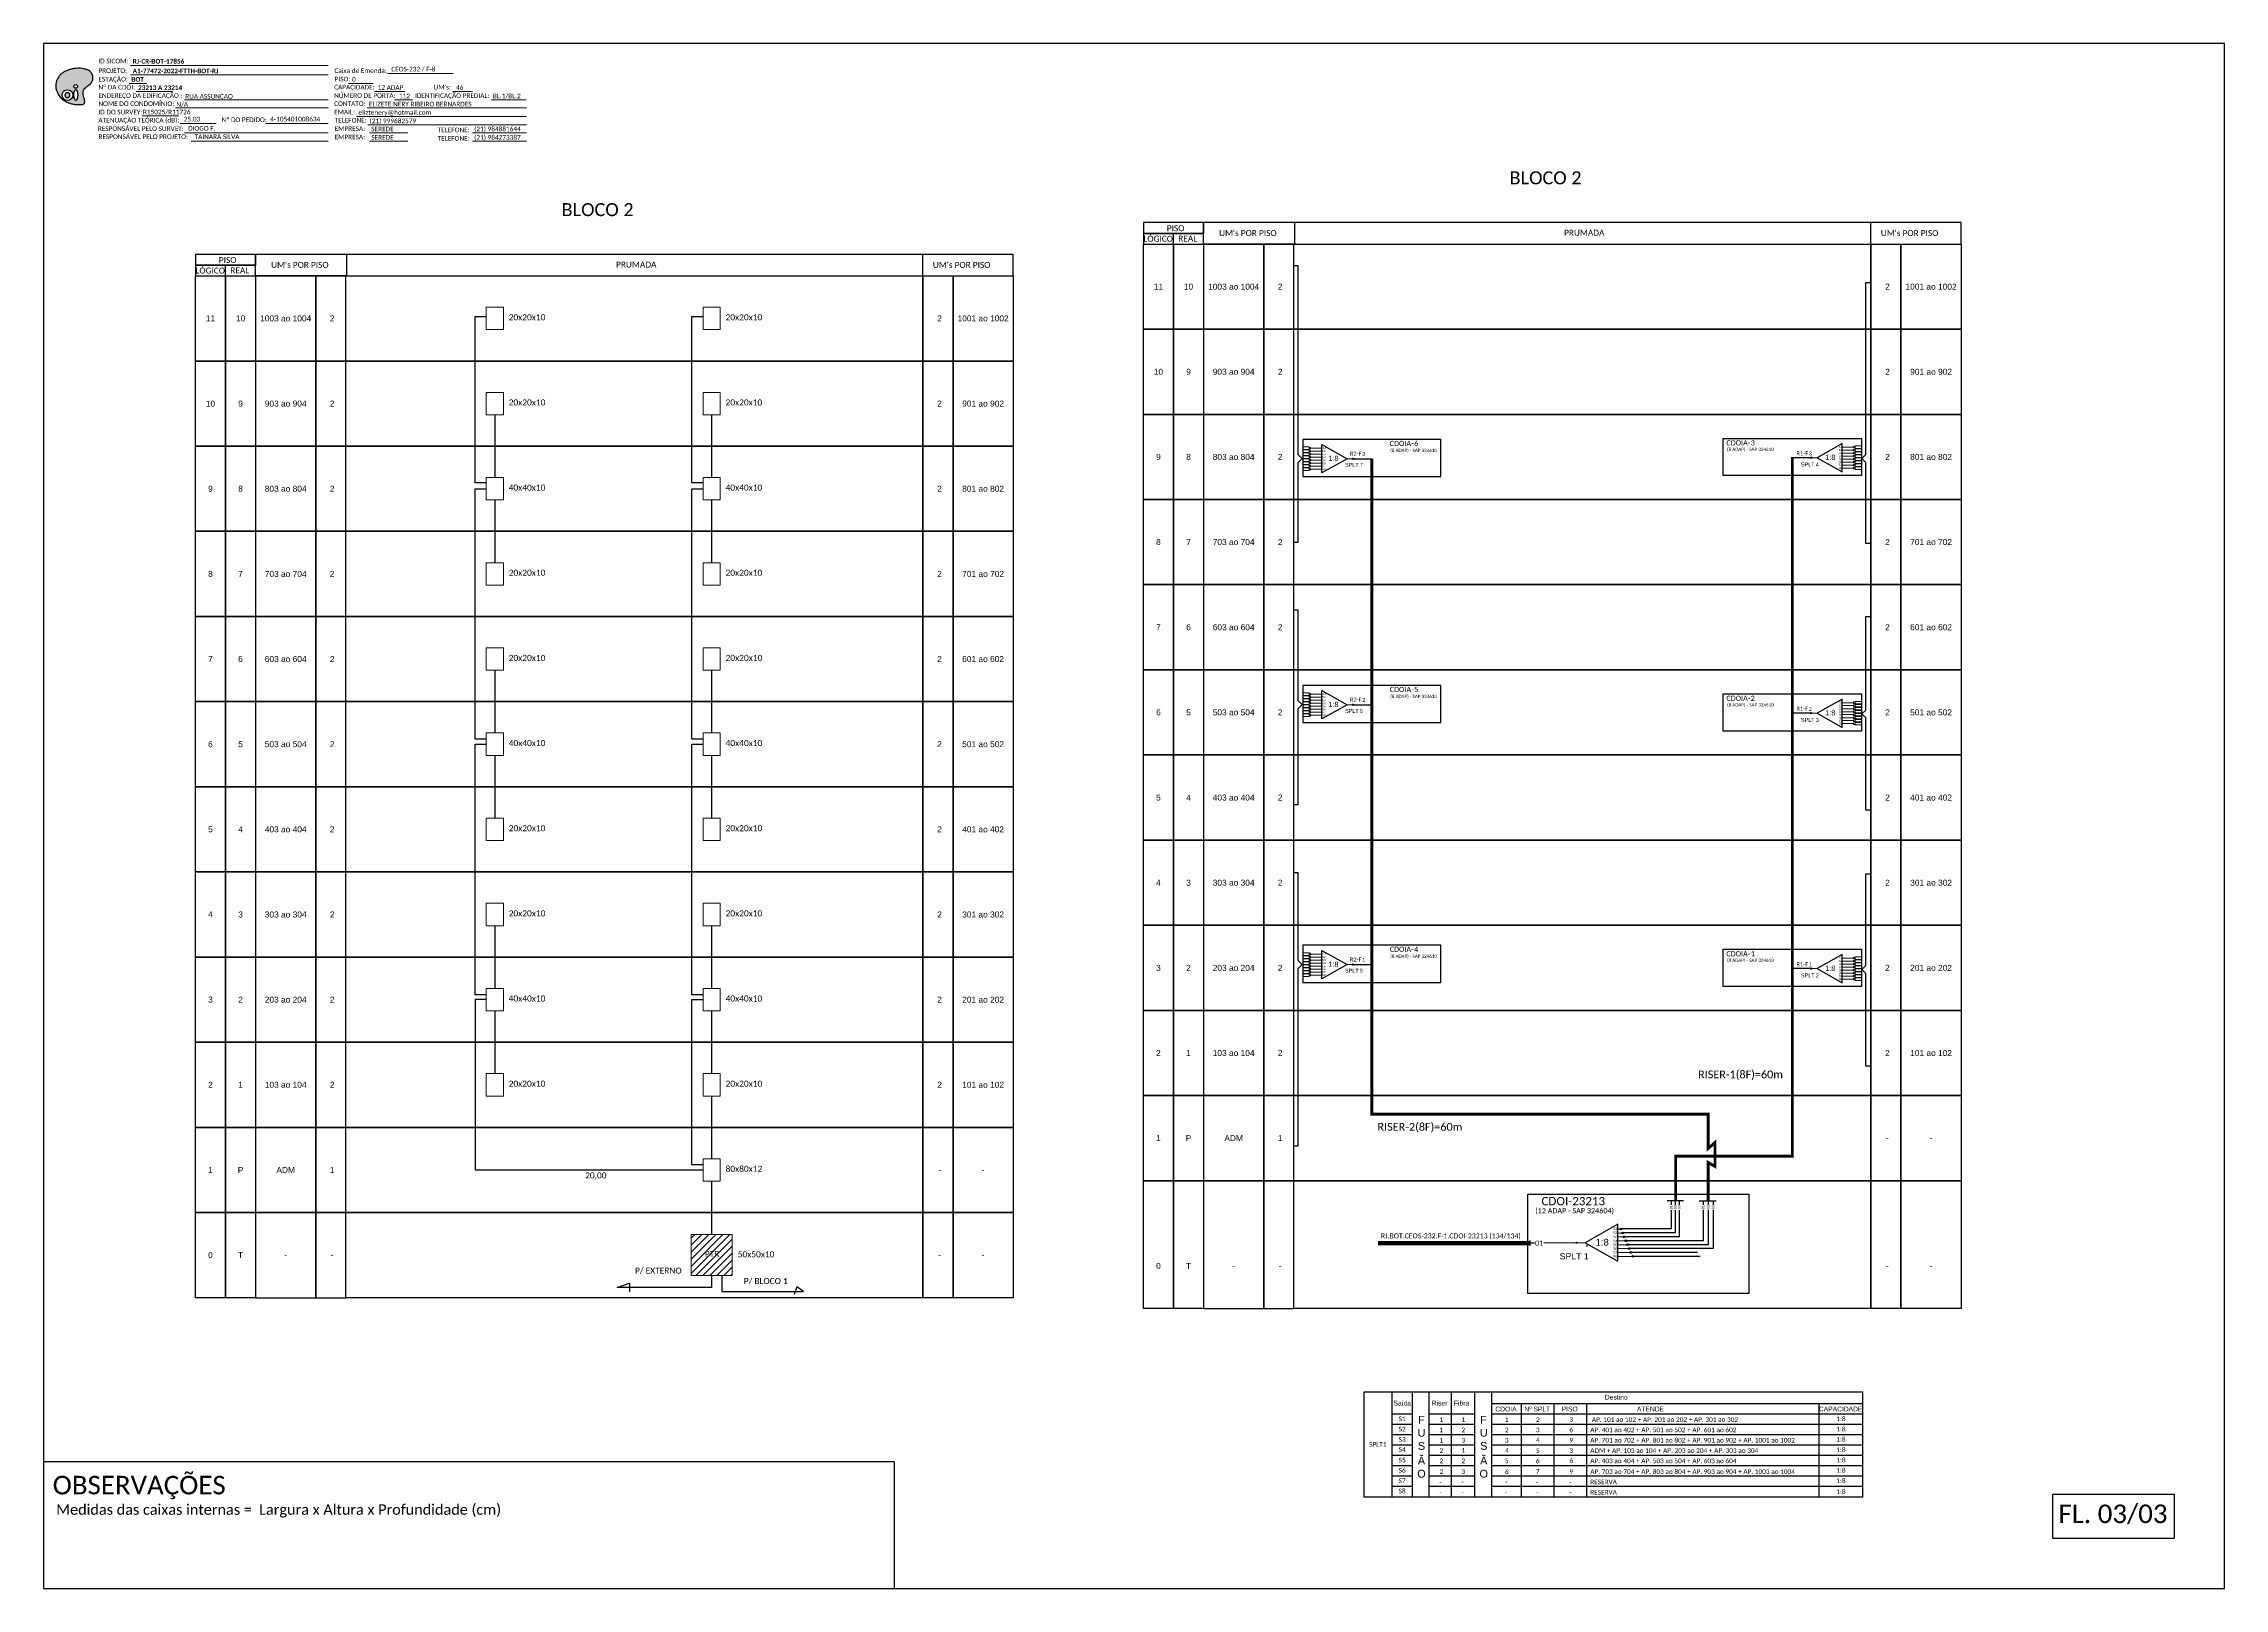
# Model space of a CAD drawing. Extents: x -89 to 1698, y 17 to 1299.
# Drawn here: x 859 to 1698, y 17 to 611 of the extents above; entities that cross this region are included whole.
import ezdxf
from ezdxf.enums import TextEntityAlignment as Align

# ---------------------------------------------------------------- set-up
doc = ezdxf.new("R2010")
doc.units = 0
doc.styles.add('ARIAL', font='arial.ttf')
doc.styles.get("Standard").update_dxf_attribs({"font": 'arial.ttf'})
doc.styles.add('WMF-Calibri0', font='calibri.ttf')
doc.styles.add('WMF-Calibri1', font='calibrib.ttf')
doc.linetypes.add('RESERVA', pattern='A,0.5,-0.15,["RESERVA",Standard,S=0.18,R=0,X=0,Y=-0.1],-1.3', length=1.95)

# ---------------------------------------------------------------- blocks, each defined once
blk = doc.blocks.new('CDOI-12 ADAP SAP 05 ESQ')
at = {"color": 1}
blk.add_lwpolyline([(5016.02, -490.32), (5016.02, -490.32), (5016.02, -490.32), (4962.89, -490.32), (4962.89, -466.43), (4962.89, -466.43)], dxfattribs=at)
blk.add_lwpolyline([(4962.89, -466.43), (5016.02, -466.43), (5016.02, -490.32), (4962.89, -490.32)], close=True, dxfattribs=at)
blk = doc.blocks.new('SPLT_1-8_DIV_DIR')
h = blk.add_hatch(color=3)
h.dxf.hatch_style = 1
edge = h.paths.add_edge_path()
edge.add_arc((12.77, 4.04), 0.242, 0, 360)
h = blk.add_hatch(color=3)
h.dxf.hatch_style = 1
edge = h.paths.add_edge_path()
edge.add_arc((13.27, 2.88), 0.242, 0, 360)
h = blk.add_hatch(color=3)
h.dxf.hatch_style = 1
edge = h.paths.add_edge_path()
edge.add_arc((13.77, 1.73), 0.242, 0, 360)
h = blk.add_hatch(color=3)
h.dxf.hatch_style = 1
edge = h.paths.add_edge_path()
edge.add_arc((14.27, 0.58), 0.242, 0, 360)
h = blk.add_hatch(color=3)
h.dxf.hatch_style = 1
edge = h.paths.add_edge_path()
edge.add_arc((14.77, -0.58), 0.242, 0, 360)
h = blk.add_hatch(color=3)
h.dxf.hatch_style = 1
edge = h.paths.add_edge_path()
edge.add_arc((15.27, -1.73), 0.242, 0, 360)
h = blk.add_hatch(color=3)
h.dxf.hatch_style = 1
edge = h.paths.add_edge_path()
edge.add_arc((15.77, -2.88), 0.242, 0, 360)
h = blk.add_hatch(color=3)
h.dxf.hatch_style = 1
edge = h.paths.add_edge_path()
edge.add_arc((16.27, -4.04), 0.242, 0, 360)
at = {"color": 1, "lineweight": 0}
blk.add_lwpolyline([(2.22, 0), (0, 0)], dxfattribs=at)
at = {"color": 1}
blk.add_lwpolyline([(11.89, 5.45), (2.22, 0), (11.89, -5.45), (11.89, 5.45)], dxfattribs=at)
at = {"color": 7, "lineweight": 0}
for points in [[(12.77, 4.04), (11.89, 4.04)], [(11.89, 2.88), (13.27, 2.88)], [(11.89, 1.73), (13.77, 1.73)], [(11.89, 0.58), (14.27, 0.58)], [(11.89, -0.58), (14.77, -0.58)], [(11.89, -1.73), (15.27, -1.73)], [(11.89, -2.88), (15.77, -2.88)], [(11.89, -4.04), (16.27, -4.04)]]:
    blk.add_lwpolyline(points, dxfattribs=at)
at = {"color": 3}
for centre in [(12.77, 4.04), (13.27, 2.88), (13.77, 1.73), (14.27, 0.58), (14.77, -0.58), (15.27, -1.73), (15.77, -2.88), (16.27, -4.04)]:
    blk.add_circle(centre, 0.242, dxfattribs=at)
at = {"color": 1, "style": 'ARIAL'}
for s, height, p in [('1:8', 2, (5.35, -0.85)), ('S1', 0.75, (10.52, 3.77)), ('S2', 0.75, (10.52, 2.58)), ('S3', 0.75, (10.52, 1.37)), ('S4', 0.75, (10.52, 0.19)), ('S5', 0.75, (10.52, -1.02)), ('S6', 0.75, (10.52, -2.14)), ('S7', 0.75, (10.52, -3.24)), ('S8', 0.75, (10.52, -4.36))]:
    blk.add_text(s, height=height, dxfattribs=at).set_placement(p)
blk = doc.blocks.new('SPLT_1-8_SC-APC')
at = {"color": 1, "lineweight": 0}
blk.add_lwpolyline([(-17.04, -7.55), (-19.26, -7.55)], dxfattribs=at)
at = {"color": 1}
blk.add_lwpolyline([(-7.37, -2.1), (-17.04, -7.55), (-7.37, -13), (-7.37, -2.1)], dxfattribs=at)
at = {"color": 3, "lineweight": 0}
for points in [[(-2.99, -3.51), (-7.37, -3.51)], [(-7.37, -4.66), (-2.99, -4.66)], [(-7.37, -5.82), (-2.99, -5.82)], [(-7.37, -6.97), (-2.99, -6.97)], [(-7.37, -8.12), (-2.99, -8.12)], [(-2.41, -3.02), (-2.41, -4)], [(-2.41, -3.02), (0, -3.02)], [(-2.41, -4), (0, -4)], [(-2.41, -4.17), (-2.41, -5.16)], [(-2.41, -4.17), (0, -4.17)], [(-2.41, -5.16), (0, -5.16)], [(-2.41, -5.32), (-2.41, -6.31)], [(-2.41, -5.32), (0, -5.32)], [(-2.41, -6.31), (0, -6.31)], [(-2.41, -6.48), (-2.41, -7.46)], [(-2.41, -6.48), (0, -6.48)], [(-2.41, -7.46), (0, -7.46)], [(-2.41, -7.63), (-2.41, -8.62)], [(-2.41, -7.63), (0, -7.63)], [(-7.37, -9.28), (-2.99, -9.28)], [(-7.37, -10.43), (-2.99, -10.43)], [(-7.37, -11.58), (-2.99, -11.58)], [(-2.41, -8.62), (0, -8.62)], [(-2.41, -8.78), (-2.41, -9.77)], [(-2.41, -8.78), (0, -8.78)], [(-2.41, -9.77), (0, -9.77)], [(-2.41, -9.94), (-2.41, -10.92)], [(-2.41, -9.94), (0, -9.94)], [(-2.41, -10.92), (0, -10.92)], [(-2.41, -11.09), (-2.41, -12.08)], [(-2.41, -11.09), (0, -11.09)], [(-2.41, -12.08), (0, -12.08)]]:
    blk.add_lwpolyline(points, dxfattribs=at)
for points in [[(-2.99, -3.22), (-2.41, -3.22), (-2.41, -3.8), (-2.99, -3.8)], [(-2.99, -4.38), (-2.41, -4.38), (-2.41, -4.95), (-2.99, -4.95)], [(-2.99, -5.53), (-2.41, -5.53), (-2.41, -6.1), (-2.99, -6.1)], [(-2.99, -6.68), (-2.41, -6.68), (-2.41, -7.26), (-2.99, -7.26)], [(-2.99, -7.84), (-2.41, -7.84), (-2.41, -8.41), (-2.99, -8.41)], [(-2.99, -8.99), (-2.41, -8.99), (-2.41, -9.56), (-2.99, -9.56)], [(-2.99, -10.14), (-2.41, -10.14), (-2.41, -10.72), (-2.99, -10.72)], [(-2.99, -11.3), (-2.41, -11.3), (-2.41, -11.87), (-2.99, -11.87)]]:
    blk.add_lwpolyline(points, close=True, dxfattribs=at)
at = {"color": 1, "style": 'ARIAL'}
for s, height, p in [('1:8', 2, (-13.91, -8.4)), ('S1', 0.75, (-8.74, -3.78)), ('S2', 0.75, (-8.74, -4.97)), ('S3', 0.75, (-8.74, -6.18)), ('S4', 0.75, (-8.74, -7.36)), ('S5', 0.75, (-8.74, -8.57)), ('S6', 0.75, (-8.74, -9.69)), ('S7', 0.75, (-8.74, -10.78)), ('S8', 0.75, (-8.74, -11.9))]:
    blk.add_text(s, height=height, dxfattribs=at).set_placement(p)
blk = doc.blocks.new('OI')
h = blk.add_hatch(color=40)
edge = h.paths.add_edge_path()
edge.add_spline(control_points=[(4.35, -0.67), (3.92, -0.99), (3.26, -1.5), (2.81, -2.59), (2.9, -3.5), (3.06, -4.27), (3.31, -4.85), (3.37, -5.39), (3.4, -5.88), (3.2, -6.4), (2.54, -6.61), (1.65, -6.63), (0.55, -6.67), (-0.56, -6.42), (-1.61, -6.14), (-2.77, -5.61), (-3.92, -4.77), (-4.89, -3.7), (-5.34, -2.65), (-5.6, -1.94), (-5.85, -0.96), (-5.71, 0.47), (-5.1, 2.02), (-4.14, 3.02), (-3.3, 3.61), (-2.37, 4.16), (-1.36, 4.44), (-0.56, 4.7), (0.79, 4.85), (2.24, 4.97), (3.79, 4.57), (4.67, 4.21), (5.44, 3.65), (5.76, 2.99), (6.03, 2.21), (6.01, 1.46), (5.72, 0.64), (5.31, 0.08), (4.88, -0.38), (4.51, -0.55), (4.35, -0.67)], knot_values=[0, 0, 0, 0, 1.60434, 2.417191, 3.427595, 4.282808, 4.776746, 5.304182, 5.888771, 6.258406, 6.858137, 7.79129, 8.986195, 10.124242, 11.187857, 12.242908, 13.953784, 15.414161, 16.515391, 17.349188, 17.675853, 19.552021, 21.515531, 22.568638, 23.63245, 24.621084, 25.782718, 26.745347, 27.142653, 29.870543, 31.004649, 31.921532, 32.709589, 33.801391, 34.042471, 35.192333, 35.971461, 36.628871, 37.254359, 37.836911, 37.836911, 37.836911, 37.836911], degree=3, periodic=0)
h.paths.add_polyline_path([(1.13, -0.87, -1), (-0.04, -0.87, -1)], flags=16)
edge = h.paths.add_edge_path(flags=16)
edge.add_ellipse((0.56, -3.59), major_axis=(-0.02, 1.71), ratio=0.361305, start_angle=0, end_angle=360)
h.paths.add_polyline_path([(-0.36, -3.62, -1), (-3.8, -3.62, -1)], flags=16)
edge = h.paths.add_edge_path(flags=0)
edge.add_ellipse((-2.08, -3.62), major_axis=(0, 0.885), ratio=0.758294, start_angle=0, end_angle=360)
at = {"color": 40}
for centre, radius in [((-2.08, -3.62), 1.72), ((0.54, -0.87), 0.587)]:
    blk.add_circle(centre, radius, dxfattribs=at)
blk.add_ellipse((-2.08, -3.62), major_axis=(0, 0.885), ratio=0.758294, start_param=-3.141592653589792, end_param=3.141592653589792, dxfattribs=at)
blk.add_ellipse((0.56, -3.59), major_axis=(-0.02, 1.71), ratio=0.361305, dxfattribs=at)
at = {"color": 40, "start_tangent": (-0.800898, -0.598801), "end_tangent": (-0.800898, -0.598801)}
blk.add_spline([(4.35, -0.67), (3.2, -1.78), (2.9, -2.54), (2.92, -3.55), (3.12, -4.38), (3.28, -4.85), (3.37, -5.37), (3.35, -5.95), (3.2, -6.29), (2.66, -6.55), (1.73, -6.63), (0.54, -6.62), (-0.58, -6.41), (-1.6, -6.11), (-2.56, -5.67), (-3.95, -4.67), (-4.89, -3.56), (-5.37, -2.56), (-5.64, -1.78), (-5.72, -1.46), (-5.63, 0.42), (-4.84, 2.22), (-4.13, 2.99), (-3.27, 3.62), (-2.4, 4.09), (-1.3, 4.47), (-0.37, 4.72), (0.02, 4.77), (2.75, 4.8), (3.85, 4.53), (4.69, 4.16), (5.31, 3.68), (5.85, 2.73), (5.93, 2.5), (5.94, 1.35), (5.67, 0.62), (5.29, 0.08), (4.84, -0.36), (4.35, -0.67)], degree=3, dxfattribs=at)

msp = doc.modelspace()

# ---------------------------------------------------------------- hatches: boundary and pattern name
h = msp.add_hatch(color=3)
h.dxf.hatch_style = 1
edge = h.paths.add_edge_path()
edge.add_arc((1362.67, 451.26), 0.256, 0, 360)
h = msp.add_hatch(color=3)
h.dxf.hatch_style = 1
edge = h.paths.add_edge_path()
edge.add_arc((1538.96, 451.65), 0.256, 0, 360)
h = msp.add_hatch(color=3)
h.dxf.hatch_style = 1
edge = h.paths.add_edge_path()
edge.add_arc((1362.67, 356.66), 0.256, 0, 360)
h = msp.add_hatch(color=3)
h.dxf.hatch_style = 1
edge = h.paths.add_edge_path()
edge.add_arc((1538.96, 353.42), 0.256, 0, 360)
h = msp.add_hatch(color=3)
h.dxf.hatch_style = 1
edge = h.paths.add_edge_path()
edge.add_arc((1362.67, 256.75), 0.256, 0, 360)
h = msp.add_hatch(color=3)
h.dxf.hatch_style = 1
edge = h.paths.add_edge_path()
edge.add_arc((1538.96, 255.19), 0.256, 0, 360)
h = msp.add_hatch()
h.set_pattern_fill('ANSI31', color=1, scale=0.6)
h.set_pattern_definition([(45, (486.0358, 2824.1942), (-1.3470384, 1.3470384), [])])
h.paths.add_polyline_path([(1123.99, 152.94), (1108.19, 152.94), (1108.19, 137.13), (1123.99, 137.13)])
h.paths.add_polyline_path([(1112.92, 143.76), (1119.73, 143.76), (1119.73, 147.24), (1112.92, 147.24)], flags=24)
h = msp.add_hatch(color=3)
h.dxf.hatch_style = 1
edge = h.paths.add_edge_path()
edge.add_arc((1448.67, 149.78), 0.41, 0, 360)

# ---------------------------------------------------------------- linework, layer by layer
at = {"color": 7}
for p, q in [((1366.97, 92.41), (1558.64, 92.41)), ((1366.97, 51.99), (1366.97, 92.41)), ((1377.63, 92.41), (1377.63, 51.99)), ((1385.51, 92.41), (1385.51, 51.99)), ((1391.99, 51.99), (1391.99, 92.41)), ((1400.44, 92.41), (1400.44, 51.99)), ((1409.45, 92.41), (1409.45, 51.99)), ((1415.93, 92.41), (1415.93, 51.99)), ((1558.64, 92.41), (1558.64, 51.99)), ((1377.63, 84.03), (1385.51, 84.03)), ((1391.99, 84.03), (1409.45, 84.03)), ((1415.93, 88), (1558.64, 88)), ((1415.93, 84.03), (1558.64, 84.03)), ((1427.34, 88), (1427.34, 51.99)), ((1439.91, 88), (1439.91, 51.99)), ((1452.46, 88), (1452.46, 51.99)), ((1541.85, 88), (1541.85, 51.99)), ((1377.63, 80.06), (1385.51, 80.06)), ((1377.63, 76.09), (1385.51, 76.09)), ((1391.99, 80.06), (1409.45, 80.06)), ((1391.99, 76.09), (1409.45, 76.09)), ((1415.93, 80.06), (1558.64, 80.06)), ((1415.93, 76.09), (1558.64, 76.09)), ((1377.63, 72.12), (1385.51, 72.12)), ((1377.63, 68.16), (1385.51, 68.16)), ((1391.99, 72.12), (1409.45, 72.12)), ((1391.99, 68.16), (1409.45, 68.16)), ((1415.93, 72.12), (1558.64, 72.12)), ((1415.93, 68.16), (1558.64, 68.16)), ((1377.63, 64.19), (1385.51, 64.19)), ((1377.63, 60.22), (1385.51, 60.22)), ((1391.99, 64.19), (1409.45, 64.19)), ((1391.99, 60.22), (1409.45, 60.22)), ((1415.93, 64.19), (1558.64, 64.19)), ((1415.93, 60.22), (1558.64, 60.22)), ((1558.64, 51.99), (1366.97, 51.99)), ((1377.63, 56.25), (1385.51, 56.25)), ((1391.99, 56.25), (1409.45, 56.25)), ((1415.93, 56.25), (1558.64, 56.25))]:
    msp.add_line(p, q, dxfattribs=at)
for points in [[(859.23, 16.88), (1697.79, 16.88), (1697.79, 610.88), (859.23, 610.88), (859.23, 16.88)], [(1293.69, 533.82), (1293.69, 537.93)], [(1305.26, 533.82), (1596.59, 533.82), (1596.59, 542.04), (1305.26, 542.04), (1305.26, 542.04), (1305.26, 537.93)], [(1340.31, 533.82), (1340.31, 542.04)], [(1561.85, 533.82), (1561.85, 542.04)], [(940.73, 521.59), (1232.06, 521.59), (1232.06, 529.81), (940.73, 529.81), (940.73, 529.81), (940.73, 525.7)], [(975.79, 521.59), (975.79, 529.81)], [(1197.33, 521.59), (1197.33, 529.81)], [(929.16, 521.59), (929.16, 525.7)]]:
    msp.add_lwpolyline(points)
at = {"color": 7, "lineweight": 0}
for points in [[(892.18, 595.56), (898.73, 595.56)], [(892.7, 602.53), (968.67, 602.53)], [(892.7, 598.84), (968.67, 598.84)], [(976.47, 595.6), (985.95, 595.6)], [(991.51, 599.33), (1016.65, 599.33)], [(894.85, 592.49), (908.79, 592.49)], [(913.42, 589.25), (968.67, 589.25)], [(986.52, 592.49), (998.14, 592.49)], [(994.1, 589.25), (1001.05, 589.25)], [(1016.46, 592.49), (1024.12, 592.49)], [(1031.27, 589.25), (1044.83, 589.25)], [(897.16, 583.08), (911.11, 583.08)], [(910, 586.14), (968.67, 586.14)], [(911.7, 580.11), (925.64, 580.11)], [(944.54, 580.12), (968.68, 580.12)], [(979.59, 582.91), (1044.86, 582.91)], [(983.63, 586.14), (1044.86, 586.14)], [(983.88, 579.67), (1044.86, 579.67)], [(913.42, 576.56), (968.67, 576.56)], [(915.91, 573.32), (968.67, 573.32)], [(984.49, 576.56), (999.29, 576.56)], [(984.49, 573.32), (999.29, 573.32)], [(1024.09, 576.56), (1044.86, 576.56)], [(1024.09, 573.32), (1044.86, 573.32)]]:
    msp.add_lwpolyline(points, dxfattribs=at)
for points in [[(1282.11, 537.93), (1305.26, 537.93), (1305.26, 542.04), (1282.11, 542.04)], [(1282.11, 533.82), (1305.26, 533.82), (1305.26, 537.93), (1282.11, 537.93)], [(917.59, 525.7), (940.73, 525.7), (940.73, 529.81), (917.59, 529.81)], [(1282.11, 533.82), (1293.69, 533.82), (1293.69, 501.07), (1282.11, 501.07)], [(1293.69, 533.82), (1305.26, 533.82), (1305.26, 501.07), (1293.69, 501.07)], [(1328.4, 533.82), (1305.26, 533.82), (1305.26, 501.07), (1328.4, 501.07)], [(1339.98, 533.82), (1328.4, 533.82), (1328.4, 501.07), (1339.98, 501.07)], [(1339.98, 533.82), (1561.87, 533.82), (1561.87, 501.07), (1339.98, 501.07)], [(1561.87, 533.82), (1573.44, 533.82), (1573.44, 501.07), (1561.87, 501.07)], [(1573.44, 533.82), (1596.59, 533.82), (1596.59, 501.07), (1573.44, 501.07)], [(917.59, 521.59), (940.73, 521.59), (940.73, 525.7), (917.59, 525.7)], [(917.59, 521.59), (929.16, 521.59), (929.16, 488.84), (917.59, 488.84)], [(929.16, 521.59), (940.73, 521.59), (940.73, 488.84), (929.16, 488.84)], [(963.88, 521.59), (940.73, 521.59), (940.73, 488.84), (963.88, 488.84)], [(975.45, 521.59), (963.88, 521.59), (963.88, 488.84), (975.45, 488.84)], [(975.45, 521.59), (1197.34, 521.59), (1197.34, 488.84), (975.45, 488.84)], [(1197.34, 521.59), (1208.92, 521.59), (1208.92, 488.84), (1197.34, 488.84)], [(1208.92, 521.59), (1232.06, 521.59), (1232.06, 488.84), (1208.92, 488.84)], [(1282.11, 501.07), (1293.69, 501.07), (1293.69, 468.33), (1282.11, 468.33)], [(1293.69, 501.07), (1305.26, 501.07), (1305.26, 468.33), (1293.69, 468.33)], [(1328.4, 501.07), (1305.26, 501.07), (1305.26, 468.33), (1328.4, 468.33)], [(1339.98, 501.07), (1328.4, 501.07), (1328.4, 468.33), (1339.98, 468.33)], [(1339.98, 501.07), (1561.87, 501.07), (1561.87, 468.33), (1339.98, 468.33)], [(1561.87, 501.07), (1573.44, 501.07), (1573.44, 468.33), (1561.87, 468.33)], [(1573.44, 501.07), (1596.59, 501.07), (1596.59, 468.33), (1573.44, 468.33)], [(917.59, 488.84), (929.16, 488.84), (929.16, 456.1), (917.59, 456.1)], [(929.16, 488.84), (940.73, 488.84), (940.73, 456.1), (929.16, 456.1)], [(963.88, 488.84), (940.73, 488.84), (940.73, 456.1), (963.88, 456.1)], [(975.45, 488.84), (963.88, 488.84), (963.88, 456.1), (975.45, 456.1)], [(975.45, 488.84), (1197.34, 488.84), (1197.34, 456.1), (975.45, 456.1)], [(1197.34, 488.84), (1208.92, 488.84), (1208.92, 456.1), (1197.34, 456.1)], [(1208.92, 488.84), (1232.06, 488.84), (1232.06, 456.1), (1208.92, 456.1)], [(1282.11, 468.33), (1293.69, 468.33), (1293.69, 435.59), (1282.11, 435.59)], [(1293.69, 468.33), (1305.26, 468.33), (1305.26, 435.59), (1293.69, 435.59)], [(1328.4, 468.33), (1305.26, 468.33), (1305.26, 435.59), (1328.4, 435.59)], [(1339.98, 468.33), (1328.4, 468.33), (1328.4, 435.59), (1339.98, 435.59)], [(1339.98, 468.33), (1561.87, 468.33), (1561.87, 435.59), (1339.98, 435.59)], [(1561.87, 468.33), (1573.44, 468.33), (1573.44, 435.59), (1561.87, 435.59)], [(1573.44, 468.33), (1596.59, 468.33), (1596.59, 435.59), (1573.44, 435.59)], [(917.59, 456.1), (929.16, 456.1), (929.16, 423.36), (917.59, 423.36)], [(929.16, 456.1), (940.73, 456.1), (940.73, 423.36), (929.16, 423.36)], [(963.88, 456.1), (940.73, 456.1), (940.73, 423.36), (963.88, 423.36)], [(975.45, 456.1), (963.88, 456.1), (963.88, 423.36), (975.45, 423.36)], [(975.45, 456.1), (1197.34, 456.1), (1197.34, 423.36), (975.45, 423.36)], [(1197.34, 456.1), (1208.92, 456.1), (1208.92, 423.36), (1197.34, 423.36)], [(1208.92, 456.1), (1232.06, 456.1), (1232.06, 423.36), (1208.92, 423.36)], [(1282.11, 435.59), (1293.69, 435.59), (1293.69, 402.84), (1282.11, 402.84)], [(1293.69, 435.59), (1305.26, 435.59), (1305.26, 402.84), (1293.69, 402.84)], [(1328.4, 435.59), (1305.26, 435.59), (1305.26, 402.84), (1328.4, 402.84)], [(1339.98, 435.59), (1328.4, 435.59), (1328.4, 402.84), (1339.98, 402.84)], [(1339.98, 435.59), (1561.87, 435.59), (1561.87, 402.84), (1339.98, 402.84)], [(1561.87, 435.59), (1573.44, 435.59), (1573.44, 402.84), (1561.87, 402.84)], [(1573.44, 435.59), (1596.59, 435.59), (1596.59, 402.84), (1573.44, 402.84)], [(917.59, 423.36), (929.16, 423.36), (929.16, 390.61), (917.59, 390.61)], [(929.16, 423.36), (940.73, 423.36), (940.73, 390.61), (929.16, 390.61)], [(963.88, 423.36), (940.73, 423.36), (940.73, 390.61), (963.88, 390.61)], [(975.45, 423.36), (963.88, 423.36), (963.88, 390.61), (975.45, 390.61)], [(975.45, 423.36), (1197.34, 423.36), (1197.34, 390.61), (975.45, 390.61)], [(1197.34, 423.36), (1208.92, 423.36), (1208.92, 390.61), (1197.34, 390.61)], [(1208.92, 423.36), (1232.06, 423.36), (1232.06, 390.61), (1208.92, 390.61)], [(1282.11, 402.84), (1293.69, 402.84), (1293.69, 370.1), (1282.11, 370.1)], [(1293.69, 402.84), (1305.26, 402.84), (1305.26, 370.1), (1293.69, 370.1)], [(1328.4, 402.84), (1305.26, 402.84), (1305.26, 370.1), (1328.4, 370.1)], [(1339.98, 402.84), (1328.4, 402.84), (1328.4, 370.1), (1339.98, 370.1)], [(1339.98, 402.84), (1561.87, 402.84), (1561.87, 370.1), (1339.98, 370.1)], [(1561.87, 402.84), (1573.44, 402.84), (1573.44, 370.1), (1561.87, 370.1)], [(1573.44, 402.84), (1596.59, 402.84), (1596.59, 370.1), (1573.44, 370.1)], [(917.59, 390.61), (929.16, 390.61), (929.16, 357.87), (917.59, 357.87)], [(929.16, 390.61), (940.73, 390.61), (940.73, 357.87), (929.16, 357.87)], [(963.88, 390.61), (940.73, 390.61), (940.73, 357.87), (963.88, 357.87)], [(975.45, 390.61), (963.88, 390.61), (963.88, 357.87), (975.45, 357.87)], [(975.45, 390.61), (1197.34, 390.61), (1197.34, 357.87), (975.45, 357.87)], [(1197.34, 390.61), (1208.92, 390.61), (1208.92, 357.87), (1197.34, 357.87)], [(1208.92, 390.61), (1232.06, 390.61), (1232.06, 357.87), (1208.92, 357.87)], [(1282.11, 370.1), (1293.69, 370.1), (1293.69, 337.35), (1282.11, 337.35)], [(1293.69, 370.1), (1305.26, 370.1), (1305.26, 337.35), (1293.69, 337.35)], [(1328.4, 370.1), (1305.26, 370.1), (1305.26, 337.35), (1328.4, 337.35)], [(1339.98, 370.1), (1328.4, 370.1), (1328.4, 337.35), (1339.98, 337.35)], [(1339.98, 370.1), (1561.87, 370.1), (1561.87, 337.35), (1339.98, 337.35)], [(1561.87, 370.1), (1573.44, 370.1), (1573.44, 337.35), (1561.87, 337.35)], [(1573.44, 370.1), (1596.59, 370.1), (1596.59, 337.35), (1573.44, 337.35)], [(917.59, 357.87), (929.16, 357.87), (929.16, 325.12), (917.59, 325.12)], [(929.16, 357.87), (940.73, 357.87), (940.73, 325.12), (929.16, 325.12)], [(963.88, 357.87), (940.73, 357.87), (940.73, 325.12), (963.88, 325.12)], [(975.45, 357.87), (963.88, 357.87), (963.88, 325.12), (975.45, 325.12)], [(975.45, 357.87), (1197.34, 357.87), (1197.34, 325.12), (975.45, 325.12)], [(1197.34, 357.87), (1208.92, 357.87), (1208.92, 325.12), (1197.34, 325.12)], [(1208.92, 357.87), (1232.06, 357.87), (1232.06, 325.12), (1208.92, 325.12)], [(1282.11, 337.35), (1293.69, 337.35), (1293.69, 304.61), (1282.11, 304.61)], [(1293.69, 337.35), (1305.26, 337.35), (1305.26, 304.61), (1293.69, 304.61)], [(1328.4, 337.35), (1305.26, 337.35), (1305.26, 304.61), (1328.4, 304.61)], [(1339.98, 337.35), (1328.4, 337.35), (1328.4, 304.61), (1339.98, 304.61)], [(1339.98, 337.35), (1561.87, 337.35), (1561.87, 304.61), (1339.98, 304.61)], [(1561.87, 337.35), (1573.44, 337.35), (1573.44, 304.61), (1561.87, 304.61)], [(1573.44, 337.35), (1596.59, 337.35), (1596.59, 304.61), (1573.44, 304.61)], [(917.59, 325.12), (929.16, 325.12), (929.16, 292.38), (917.59, 292.38)], [(929.16, 325.12), (940.73, 325.12), (940.73, 292.38), (929.16, 292.38)], [(963.88, 325.12), (940.73, 325.12), (940.73, 292.38), (963.88, 292.38)], [(975.45, 325.12), (963.88, 325.12), (963.88, 292.38), (975.45, 292.38)], [(975.45, 325.12), (1197.34, 325.12), (1197.34, 292.38), (975.45, 292.38)], [(1197.34, 325.12), (1208.92, 325.12), (1208.92, 292.38), (1197.34, 292.38)], [(1208.92, 325.12), (1232.06, 325.12), (1232.06, 292.38), (1208.92, 292.38)], [(1282.11, 304.61), (1293.69, 304.61), (1293.69, 271.87), (1282.11, 271.87)], [(1293.69, 304.61), (1305.26, 304.61), (1305.26, 271.87), (1293.69, 271.87)], [(1328.4, 304.61), (1305.26, 304.61), (1305.26, 271.87), (1328.4, 271.87)], [(1339.98, 304.61), (1328.4, 304.61), (1328.4, 271.87), (1339.98, 271.87)], [(1339.98, 304.61), (1561.87, 304.61), (1561.87, 271.87), (1339.98, 271.87)], [(1561.87, 304.61), (1573.44, 304.61), (1573.44, 271.87), (1561.87, 271.87)], [(1573.44, 304.61), (1596.59, 304.61), (1596.59, 271.87), (1573.44, 271.87)], [(917.59, 292.38), (929.16, 292.38), (929.16, 259.64), (917.59, 259.64)], [(929.16, 292.38), (940.73, 292.38), (940.73, 259.64), (929.16, 259.64)], [(963.88, 292.38), (940.73, 292.38), (940.73, 259.64), (963.88, 259.64)], [(975.45, 292.38), (963.88, 292.38), (963.88, 259.64), (975.45, 259.64)], [(975.45, 292.38), (1197.34, 292.38), (1197.34, 259.64), (975.45, 259.64)], [(1197.34, 292.38), (1208.92, 292.38), (1208.92, 259.64), (1197.34, 259.64)], [(1208.92, 292.38), (1232.06, 292.38), (1232.06, 259.64), (1208.92, 259.64)], [(1282.11, 271.87), (1293.69, 271.87), (1293.69, 239.12), (1282.11, 239.12)], [(1293.69, 271.87), (1305.26, 271.87), (1305.26, 239.12), (1293.69, 239.12)], [(1328.4, 271.87), (1305.26, 271.87), (1305.26, 239.12), (1328.4, 239.12)], [(1339.98, 271.87), (1328.4, 271.87), (1328.4, 239.12), (1339.98, 239.12)], [(1339.98, 271.87), (1561.87, 271.87), (1561.87, 239.12), (1339.98, 239.12)], [(1561.87, 271.87), (1573.44, 271.87), (1573.44, 239.12), (1561.87, 239.12)], [(1573.44, 271.87), (1596.59, 271.87), (1596.59, 239.12), (1573.44, 239.12)], [(917.59, 259.64), (929.16, 259.64), (929.16, 226.89), (917.59, 226.89)], [(929.16, 259.64), (940.73, 259.64), (940.73, 226.89), (929.16, 226.89)], [(963.88, 259.64), (940.73, 259.64), (940.73, 226.89), (963.88, 226.89)], [(975.45, 259.64), (963.88, 259.64), (963.88, 226.89), (975.45, 226.89)], [(975.45, 259.64), (1197.34, 259.64), (1197.34, 226.89), (975.45, 226.89)], [(1197.34, 259.64), (1208.92, 259.64), (1208.92, 226.89), (1197.34, 226.89)], [(1208.92, 259.64), (1232.06, 259.64), (1232.06, 226.89), (1208.92, 226.89)], [(1282.11, 239.12), (1293.69, 239.12), (1293.69, 206.38), (1282.11, 206.38)], [(1293.69, 239.12), (1305.26, 239.12), (1305.26, 206.38), (1293.69, 206.38)], [(1328.4, 239.12), (1305.26, 239.12), (1305.26, 206.38), (1328.4, 206.38)], [(1339.98, 239.12), (1328.4, 239.12), (1328.4, 206.38), (1339.98, 206.38)], [(1339.98, 239.12), (1561.87, 239.12), (1561.87, 206.38), (1339.98, 206.38)], [(1561.87, 239.12), (1573.44, 239.12), (1573.44, 206.38), (1561.87, 206.38)], [(1573.44, 239.12), (1596.59, 239.12), (1596.59, 206.38), (1573.44, 206.38)], [(917.59, 226.89), (929.16, 226.89), (929.16, 194.15), (917.59, 194.15)], [(929.16, 226.89), (940.73, 226.89), (940.73, 194.15), (929.16, 194.15)], [(963.88, 226.89), (940.73, 226.89), (940.73, 194.15), (963.88, 194.15)], [(975.45, 226.89), (963.88, 226.89), (963.88, 194.15), (975.45, 194.15)], [(975.45, 226.89), (1197.34, 226.89), (1197.34, 194.15), (975.45, 194.15)], [(1197.34, 226.89), (1208.92, 226.89), (1208.92, 194.15), (1197.34, 194.15)], [(1208.92, 226.89), (1232.06, 226.89), (1232.06, 194.15), (1208.92, 194.15)], [(1282.11, 206.38), (1293.69, 206.38), (1293.69, 173.64), (1282.11, 173.64)], [(1293.69, 206.38), (1305.26, 206.38), (1305.26, 173.64), (1293.69, 173.64)], [(1328.4, 206.38), (1305.26, 206.38), (1305.26, 173.64), (1328.4, 173.64)], [(1339.98, 206.38), (1328.4, 206.38), (1328.4, 173.64), (1339.98, 173.64)], [(1339.98, 206.38), (1561.87, 206.38), (1561.87, 173.64), (1339.98, 173.64)], [(1561.87, 206.38), (1573.44, 206.38), (1573.44, 173.64), (1561.87, 173.64)], [(1573.44, 206.38), (1596.59, 206.38), (1596.59, 173.64), (1573.44, 173.64)], [(917.59, 194.15), (929.16, 194.15), (929.16, 161.41), (917.59, 161.41)], [(929.16, 194.15), (940.73, 194.15), (940.73, 161.41), (929.16, 161.41)], [(963.88, 194.15), (940.73, 194.15), (940.73, 161.41), (963.88, 161.41)], [(975.45, 194.15), (963.88, 194.15), (963.88, 161.41), (975.45, 161.41)], [(975.45, 194.15), (1197.34, 194.15), (1197.34, 161.41), (975.45, 161.41)], [(1197.34, 194.15), (1208.92, 194.15), (1208.92, 161.41), (1197.34, 161.41)], [(1208.92, 194.15), (1232.06, 194.15), (1232.06, 161.41), (1208.92, 161.41)], [(1282.11, 173.64), (1293.69, 173.64), (1293.69, 124.52), (1282.11, 124.52)], [(1293.69, 173.64), (1305.26, 173.64), (1305.26, 124.52), (1293.69, 124.52)], [(1328.4, 173.64), (1305.26, 173.64), (1305.26, 124.52), (1328.4, 124.52)], [(1339.98, 173.64), (1328.4, 173.64), (1328.4, 124.52), (1339.98, 124.52)], [(1339.98, 173.64), (1561.87, 173.64), (1561.87, 124.52), (1339.98, 124.52)], [(1561.87, 173.64), (1573.44, 173.64), (1573.44, 124.52), (1561.87, 124.52)], [(1573.44, 173.64), (1596.59, 173.64), (1596.59, 124.52), (1573.44, 124.52)], [(917.59, 161.41), (929.16, 161.41), (929.16, 128.66), (917.59, 128.66)], [(929.16, 161.41), (940.73, 161.41), (940.73, 128.66), (929.16, 128.66)], [(963.88, 161.41), (940.73, 161.41), (940.73, 128.66), (963.88, 128.66)], [(975.45, 161.41), (963.88, 161.41), (963.88, 128.66), (975.45, 128.66)], [(975.45, 161.41), (1197.34, 161.41), (1197.34, 128.66), (975.45, 128.66)], [(1197.34, 161.41), (1208.92, 161.41), (1208.92, 128.66), (1197.34, 128.66)], [(1208.92, 161.41), (1232.06, 161.41), (1232.06, 128.66), (1208.92, 128.66)], [(1631.81, 53.11), (1678.46, 53.11), (1678.46, 36.07), (1631.81, 36.07)]]:
    msp.add_lwpolyline(points, close=True)
at = {"color": 3}
for points in [[(1339.97, 419.21), (1341.62, 419.21), (1341.63, 449.8), (1343.19, 451.31), (1341.63, 452.81), (1341.63, 525.47), (1339.98, 525.47)], [(1561.87, 418.65), (1559.93, 418.65), (1559.93, 449.84), (1558.36, 451.35), (1559.93, 452.86), (1559.93, 519), (1561.87, 519)], [(1029.39, 442.04), (1025.12, 442.04), (1025.12, 505.89), (1029.39, 505.89)], [(1112.78, 442.04), (1108.51, 442.04), (1108.51, 505.89), (1112.78, 505.89)], [(1032.7, 468.16), (1032.7, 444.04)], [(1116.09, 468.16), (1116.09, 444.04)], [(1029.39, 343.4), (1025.12, 343.4), (1025.12, 439.73), (1029.39, 439.73)], [(1112.78, 343.4), (1108.51, 343.4), (1108.51, 439.73), (1112.78, 439.73)], [(1032.7, 435.42), (1032.7, 411.29)], [(1116.09, 435.42), (1116.09, 411.29)], [(1339.97, 318.34), (1341.62, 318.34), (1341.63, 355.2), (1343.19, 356.7), (1341.63, 358.21), (1341.63, 392.99), (1339.98, 392.99)], [(1561.87, 316.08), (1559.93, 316.08), (1559.93, 351.61), (1558.36, 353.12), (1559.93, 354.63), (1559.93, 390.63), (1561.87, 390.63)], [(1032.7, 369.93), (1032.7, 345.81)], [(1116.09, 369.93), (1116.09, 345.81)], [(1029.39, 245.1), (1025.12, 245.1), (1025.12, 341.5), (1029.39, 341.5)], [(1032.7, 337.19), (1032.7, 313.06)], [(1112.78, 245.1), (1108.51, 245.1), (1108.51, 341.5), (1112.78, 341.5)], [(1116.09, 337.19), (1116.09, 313.06)], [(1339.97, 186.99), (1341.62, 186.99), (1341.63, 255.29), (1343.19, 256.8), (1341.63, 258.31), (1341.63, 292.09), (1339.98, 292.09)], [(1561.87, 217.68), (1559.93, 217.68), (1559.93, 253.38), (1558.36, 254.89), (1559.93, 256.4), (1559.93, 291.66), (1561.87, 291.66)], [(1032.7, 271.7), (1032.7, 247.58)], [(1116.09, 271.7), (1116.09, 247.58)], [(1029.39, 243.27), (1025.12, 243.27), (1025.12, 177.78), (1112.78, 177.78)], [(1112.78, 179.8), (1108.51, 179.8), (1108.51, 243.27), (1112.78, 243.27)], [(1032.7, 238.96), (1032.7, 214.83)], [(1116.09, 238.96), (1116.09, 214.83)], [(1116.09, 206.21), (1116.09, 182.09)], [(1116.09, 173.47), (1116.09, 152.94)], [(1432.45, 149.65), (1430.67, 149.65)], [(1449.08, 149.79), (1436.07, 149.66)], [(1116.09, 137.13), (1116.09, 132.63), (1079.75, 132.63), (1084.57, 134.22), (1084.57, 130.92)], [(1120.07, 137.13), (1120.07, 131.03), (1151.44, 131.03), (1148.86, 132.81), (1147.88, 129.86)]]:
    msp.add_lwpolyline(points, dxfattribs=at)
at = {"color": 0, "lineweight": 0}
for points in [[(1029.39, 509.53), (1036.01, 509.53), (1036.01, 500.91), (1029.39, 500.91)], [(1112.78, 509.53), (1119.4, 509.53), (1119.4, 500.91), (1112.78, 500.91)], [(1029.39, 476.78), (1036.01, 476.78), (1036.01, 468.16), (1029.39, 468.16)], [(1112.78, 476.78), (1119.4, 476.78), (1119.4, 468.16), (1112.78, 468.16)], [(1029.39, 411.29), (1036.01, 411.29), (1036.01, 402.67), (1029.39, 402.67)], [(1112.78, 411.29), (1119.4, 411.29), (1119.4, 402.67), (1112.78, 402.67)], [(1029.39, 378.55), (1036.01, 378.55), (1036.01, 369.93), (1029.39, 369.93)], [(1112.78, 378.55), (1119.4, 378.55), (1119.4, 369.93), (1112.78, 369.93)], [(1029.39, 313.06), (1036.01, 313.06), (1036.01, 304.44), (1029.39, 304.44)], [(1112.78, 313.06), (1119.4, 313.06), (1119.4, 304.44), (1112.78, 304.44)], [(1029.39, 280.32), (1036.01, 280.32), (1036.01, 271.7), (1029.39, 271.7)], [(1112.78, 280.32), (1119.4, 280.32), (1119.4, 271.7), (1112.78, 271.7)], [(1029.39, 214.83), (1036.01, 214.83), (1036.01, 206.21), (1029.39, 206.21)], [(1112.78, 214.83), (1119.4, 214.83), (1119.4, 206.21), (1112.78, 206.21)], [(1112.78, 182.09), (1119.4, 182.09), (1119.4, 173.47), (1112.78, 173.47)]]:
    msp.add_lwpolyline(points, close=True, dxfattribs=at)
at = {"color": 1}
for points in [[(1396.51, 458.71), (1343.38, 458.71), (1343.38, 444.39), (1396.51, 444.39)], [(1505.12, 459.1), (1558.25, 459.1), (1558.25, 444.78), (1505.12, 444.78)], [(1396.51, 364.1), (1343.38, 364.1), (1343.38, 349.79), (1396.51, 349.79)], [(1505.12, 360.87), (1558.25, 360.87), (1558.25, 346.55), (1505.12, 346.55)], [(1396.51, 264.2), (1343.38, 264.2), (1343.38, 249.88), (1396.51, 249.88)], [(1505.12, 262.64), (1558.25, 262.64), (1558.25, 248.32), (1505.12, 248.32)]]:
    msp.add_lwpolyline(points, close=True, dxfattribs=at)
at = {"color": 3, "lineweight": 0}
for points in [[(1345.82, 455.79), (1343.41, 455.79)], [(1345.82, 454.8), (1343.41, 454.8)], [(1345.82, 454.63), (1343.41, 454.63)], [(1345.82, 453.65), (1343.41, 453.65)], [(1345.82, 453.48), (1343.41, 453.48)], [(1345.82, 455.79), (1345.82, 454.8)], [(1345.82, 454.63), (1345.82, 453.65)], [(1345.82, 453.48), (1345.82, 452.49)], [(1346.4, 455.29), (1350.78, 455.29)], [(1350.78, 454.14), (1346.4, 454.14)], [(1350.78, 452.99), (1346.4, 452.99)], [(1345.82, 452.49), (1343.41, 452.49)], [(1345.82, 452.33), (1343.41, 452.33)], [(1345.82, 451.34), (1343.41, 451.34)], [(1345.82, 451.17), (1343.41, 451.17)], [(1345.82, 450.19), (1343.41, 450.19)], [(1345.82, 450.02), (1343.41, 450.02)], [(1345.82, 449.03), (1343.41, 449.03)], [(1345.82, 448.87), (1343.41, 448.87)], [(1345.82, 447.88), (1343.41, 447.88)], [(1345.82, 447.71), (1343.41, 447.71)], [(1345.82, 446.73), (1343.41, 446.73)], [(1345.82, 452.33), (1345.82, 451.34)], [(1345.82, 451.17), (1345.82, 450.19)], [(1345.82, 450.02), (1345.82, 449.03)], [(1345.82, 448.87), (1345.82, 447.88)], [(1345.82, 447.71), (1345.82, 446.73)], [(1350.78, 451.83), (1346.4, 451.83)], [(1350.78, 450.68), (1346.4, 450.68)], [(1350.78, 449.53), (1346.4, 449.53)], [(1350.78, 448.37), (1346.4, 448.37)], [(1350.78, 447.22), (1346.4, 447.22)], [(1345.82, 361.18), (1343.41, 361.18)], [(1345.82, 361.18), (1345.82, 360.2)], [(1346.4, 360.69), (1350.78, 360.69)], [(1345.82, 360.2), (1343.41, 360.2)], [(1345.82, 360.03), (1343.41, 360.03)], [(1345.82, 359.04), (1343.41, 359.04)], [(1345.82, 358.88), (1343.41, 358.88)], [(1345.82, 357.89), (1343.41, 357.89)], [(1345.82, 357.73), (1343.41, 357.73)], [(1345.82, 356.74), (1343.41, 356.74)], [(1345.82, 356.57), (1343.41, 356.57)], [(1345.82, 355.59), (1343.41, 355.59)], [(1345.82, 355.42), (1343.41, 355.42)], [(1345.82, 354.43), (1343.41, 354.43)], [(1345.82, 354.27), (1343.41, 354.27)], [(1345.82, 353.28), (1343.41, 353.28)], [(1345.82, 353.11), (1343.41, 353.11)], [(1345.82, 360.03), (1345.82, 359.04)], [(1345.82, 358.88), (1345.82, 357.89)], [(1345.82, 357.73), (1345.82, 356.74)], [(1345.82, 356.57), (1345.82, 355.59)], [(1345.82, 355.42), (1345.82, 354.43)], [(1345.82, 354.27), (1345.82, 353.28)], [(1345.82, 353.11), (1345.82, 352.13)], [(1350.78, 359.54), (1346.4, 359.54)], [(1350.78, 358.39), (1346.4, 358.39)], [(1350.78, 357.23), (1346.4, 357.23)], [(1350.78, 356.08), (1346.4, 356.08)], [(1350.78, 354.93), (1346.4, 354.93)], [(1350.78, 353.77), (1346.4, 353.77)], [(1350.78, 352.62), (1346.4, 352.62)], [(1345.82, 352.13), (1343.41, 352.13)], [(1345.82, 261.28), (1343.41, 261.28)], [(1345.82, 260.3), (1343.41, 260.3)], [(1345.82, 260.13), (1343.41, 260.13)], [(1345.82, 261.28), (1345.82, 260.3)], [(1345.82, 260.13), (1345.82, 259.14)], [(1346.4, 260.79), (1350.78, 260.79)], [(1345.82, 259.14), (1343.41, 259.14)], [(1345.82, 258.98), (1343.41, 258.98)], [(1345.82, 257.99), (1343.41, 257.99)], [(1345.82, 257.82), (1343.41, 257.82)], [(1345.82, 256.84), (1343.41, 256.84)], [(1345.82, 256.67), (1343.41, 256.67)], [(1345.82, 255.68), (1343.41, 255.68)], [(1345.82, 255.52), (1343.41, 255.52)], [(1345.82, 254.53), (1343.41, 254.53)], [(1345.82, 254.36), (1343.41, 254.36)], [(1345.82, 253.38), (1343.41, 253.38)], [(1345.82, 253.21), (1343.41, 253.21)], [(1345.82, 252.22), (1343.41, 252.22)], [(1345.82, 258.98), (1345.82, 257.99)], [(1345.82, 257.82), (1345.82, 256.84)], [(1345.82, 256.67), (1345.82, 255.68)], [(1345.82, 255.52), (1345.82, 254.53)], [(1345.82, 254.36), (1345.82, 253.38)], [(1345.82, 253.21), (1345.82, 252.22)], [(1350.78, 259.64), (1346.4, 259.64)], [(1350.78, 258.48), (1346.4, 258.48)], [(1350.78, 257.33), (1346.4, 257.33)], [(1350.78, 256.18), (1346.4, 256.18)], [(1350.78, 255.02), (1346.4, 255.02)], [(1350.78, 253.87), (1346.4, 253.87)], [(1350.78, 252.72), (1346.4, 252.72)]]:
    msp.add_lwpolyline(points, dxfattribs=at)
for points in [[(1346.4, 455.58), (1345.82, 455.58), (1345.82, 455.01), (1346.4, 455.01)], [(1346.4, 454.43), (1345.82, 454.43), (1345.82, 453.85), (1346.4, 453.85)], [(1346.4, 453.27), (1345.82, 453.27), (1345.82, 452.7), (1346.4, 452.7)], [(1346.4, 452.12), (1345.82, 452.12), (1345.82, 451.55), (1346.4, 451.55)], [(1346.4, 450.97), (1345.82, 450.97), (1345.82, 450.39), (1346.4, 450.39)], [(1346.4, 449.81), (1345.82, 449.81), (1345.82, 449.24), (1346.4, 449.24)], [(1346.4, 448.66), (1345.82, 448.66), (1345.82, 448.09), (1346.4, 448.09)], [(1346.4, 447.51), (1345.82, 447.51), (1345.82, 446.93), (1346.4, 446.93)], [(1346.4, 360.98), (1345.82, 360.98), (1345.82, 360.4), (1346.4, 360.4)], [(1346.4, 359.82), (1345.82, 359.82), (1345.82, 359.25), (1346.4, 359.25)], [(1346.4, 358.67), (1345.82, 358.67), (1345.82, 358.1), (1346.4, 358.1)], [(1346.4, 357.52), (1345.82, 357.52), (1345.82, 356.95), (1346.4, 356.95)], [(1346.4, 356.37), (1345.82, 356.37), (1345.82, 355.79), (1346.4, 355.79)], [(1346.4, 355.21), (1345.82, 355.21), (1345.82, 354.64), (1346.4, 354.64)], [(1346.4, 354.06), (1345.82, 354.06), (1345.82, 353.49), (1346.4, 353.49)], [(1346.4, 352.91), (1345.82, 352.91), (1345.82, 352.33), (1346.4, 352.33)], [(1346.4, 261.08), (1345.82, 261.08), (1345.82, 260.5), (1346.4, 260.5)], [(1346.4, 259.92), (1345.82, 259.92), (1345.82, 259.35), (1346.4, 259.35)], [(1346.4, 258.77), (1345.82, 258.77), (1345.82, 258.2), (1346.4, 258.2)], [(1346.4, 257.62), (1345.82, 257.62), (1345.82, 257.04), (1346.4, 257.04)], [(1346.4, 256.46), (1345.82, 256.46), (1345.82, 255.89), (1346.4, 255.89)], [(1346.4, 255.31), (1345.82, 255.31), (1345.82, 254.74), (1346.4, 254.74)], [(1346.4, 254.16), (1345.82, 254.16), (1345.82, 253.58), (1346.4, 253.58)], [(1346.4, 253), (1345.82, 253), (1345.82, 252.43), (1346.4, 252.43)]]:
    msp.add_lwpolyline(points, close=True, dxfattribs=at)
at = {"color": 1}
for points in [[(1350.78, 456.7), (1360.45, 451.26), (1350.78, 445.81), (1350.78, 456.7)], [(1350.78, 362.1), (1360.45, 356.66), (1350.78, 351.21), (1350.78, 362.1)], [(1350.78, 262.2), (1360.45, 256.75), (1350.78, 251.3), (1350.78, 262.2)], [(1430.67, 150.7), (1430.67, 148.6)]]:
    msp.add_lwpolyline(points, dxfattribs=at)
at = {"color": 1, "lineweight": 0}
for points in [[(1360.45, 451.26), (1362.67, 451.26)], [(1360.45, 356.66), (1362.67, 356.66)], [(1360.45, 256.75), (1362.67, 256.75)]]:
    msp.add_lwpolyline(points, dxfattribs=at)
at = {"color": 6}
for points in [[(1362.67, 451.26), (1369.93, 451.26)], [(1362.67, 356.66), (1369.93, 356.66)], [(1362.67, 256.75), (1369.93, 256.75)], [(1497.38, 162.47), (1497.38, 150.58), (1467.94, 150.58)], [(1499.3, 162.47), (1499.3, 149.03), (1468.59, 149.03)], [(1501.21, 162.47), (1501.21, 147.53), (1469.24, 147.53)], [(1495.88, 165.88), (1502.4, 165.88)], [(1497.38, 165.88), (1497.38, 164.4)], [(1499.3, 165.88), (1499.3, 164.41)], [(1501.21, 165.88), (1501.21, 164.4)]]:
    msp.add_lwpolyline(points, dxfattribs=at)
at = {"color": 6, "const_width": 1.1}
msp.add_lwpolyline([(1499.3, 165.88), (1499.3, 180.65), (1501.91, 179.14), (1501.91, 188.33), (1499.3, 186.04), (1499.3, 199.24), (1369.93, 199.24), (1369.93, 451.26)], dxfattribs=at)
at = {"color": 5, "const_width": 1.1}
msp.add_lwpolyline([(1486.77, 166.02), (1486.77, 183.09), (1531.68, 183.09), (1531.68, 451.94)], dxfattribs=at)
at = {"color": 5}
for points in [[(1538.96, 451.65), (1531.69, 451.65)], [(1538.96, 353.42), (1531.69, 353.42)], [(1538.96, 255.19), (1531.69, 255.19)], [(1485.06, 162.28), (1485.04, 155.09), (1465.99, 155.09)], [(1486.59, 162.28), (1486.59, 153.54), (1466.64, 153.54)], [(1488.12, 162.28), (1488.12, 152.05), (1467.29, 152.05)], [(1489.75, 165.88), (1483.56, 165.88)], [(1485.06, 165.88), (1485.06, 164.43)], [(1486.59, 165.88), (1486.59, 164.43)], [(1488.12, 165.88), (1488.12, 164.43)], [(1465.37, 155.09), (1465.36, 155.09)]]:
    msp.add_lwpolyline(points, dxfattribs=at)
at = {"color": 1, "lineweight": 0}
for points in [[(1029.39, 444.04), (1036.01, 444.04), (1036.01, 435.42), (1029.39, 435.42)], [(1112.78, 444.04), (1119.4, 444.04), (1119.4, 435.42), (1112.78, 435.42)], [(1029.39, 345.81), (1036.01, 345.81), (1036.01, 337.19), (1029.39, 337.19)], [(1112.78, 345.81), (1119.4, 345.81), (1119.4, 337.19), (1112.78, 337.19)], [(1029.39, 247.58), (1036.01, 247.58), (1036.01, 238.96), (1029.39, 238.96)], [(1112.78, 247.58), (1119.4, 247.58), (1119.4, 238.96), (1112.78, 238.96)], [(1108.19, 152.94), (1123.99, 152.94), (1123.99, 137.13), (1108.19, 137.13)]]:
    msp.add_lwpolyline(points, close=True, dxfattribs=at)
at = {"color": 1, "const_width": 1.6}
msp.add_lwpolyline([(1372.38, 149.65), (1430.67, 149.65)], dxfattribs=at)
at = {"color": 252, "linetype": 'RESERVA', "ltscale": 3}
for points in [[(1495.13, 146.04), (1469.89, 146.04)], [(1496.28, 144.54), (1470.54, 144.54)]]:
    msp.add_lwpolyline(points, dxfattribs=at)
at = {"color": 7}
for points in [[(859.3, 65.64), (1186.26, 65.64)], [(1186.26, 65.64), (1186.26, 16.88)]]:
    msp.add_lwpolyline(points, dxfattribs=at)
at = {"color": 3}
for centre in [(1362.67, 451.26), (1538.96, 451.65), (1362.67, 356.66), (1538.96, 353.42), (1362.67, 256.75), (1538.96, 255.19)]:
    msp.add_circle(centre, 0.256, dxfattribs=at)
msp.add_point((1452.64, 148.6))

# ---------------------------------------------------------------- block references
at = {"color": 7, "xscale": 1.213923925163967, "yscale": 1.213923925163954, "zscale": 1.213923925163967, "rotation": 0.1532896023949059}
msp.add_blockref('OI', (870.9, 595.47), dxfattribs=at)
at = {"color": 3}
for p in [(1558.22, 459.2), (1558.22, 360.97), (1558.22, 262.74)]:
    msp.add_blockref('SPLT_1-8_SC-APC', p, dxfattribs=at)
for name, p, xscale, yscale, zscale in [('CDOI-12 ADAP SAP 05 ESQ', (-6510.71, 914.78), 1.6, 1.6, 1.6), ('SPLT_1-8_DIV_DIR', (1449.08, 149.79), 1.3, 1.3, 1.3)]:
    msp.add_blockref(name, p, dxfattribs=dict(xscale=xscale, yscale=yscale, zscale=zscale))

# ---------------------------------------------------------------- texts
at = {"color": 7, "lineweight": 0, "style": 'WMF-Calibri0'}
for s, height, p in [('ID SICOM:', 1.793, (880.3, 603.28)), ('PROJETO:', 1.793, (880.3, 599.59)), ('ESTAÇÃO:', 1.793, (880.3, 596.31)), ('Caixa de Emenda:', 1.7927, (971.05, 599.59)), ('PISO:', 1.793, (971.13, 596.35)), ('Nº DA CDOI:', 1.7927, (880.3, 593.24)), ('ENDEREÇO DA EDIFICAÇÃO :', 1.7927, (880.3, 590)), ('NOME DO CONDOMÍNIO:', 1.7927, (880.3, 586.89)), ('CAPACIDADE:', 1.7927, (970.95, 593.24)), ('CONTATO:', 1.793, (970.95, 586.89)), ('NÚMERO DE PORTA:', 1.7927, (970.95, 590)), ('IDENTIFICAÇÃO PREDIAL:', 1.7927, (1002.03, 590)), ("UM's:", 1.793, (1009.19, 593.24)), ('RESPONSÁVEL PELO SURVEY:', 1.7927, (880.06, 577.3)), ('ATENUAÇÃO TEÓRICA (dB):', 1.7927, (880.3, 580.54)), ('ID DO SURVEY:', 1.7927, (880.3, 583.65)), ('Nº DO PEDIDO:', 1.7927, (927.67, 580.7)), ('EMAIL:', 1.793, (970.95, 583.65)), ('TELEFONE:', 1.793, (971.13, 580.54)), ('EMPRESA:', 1.793, (971.13, 577.3)), ('TELEFONE:', 1.793, (1010.73, 576.8)), ('RESPONSÁVEL PELO PROJETO:', 1.7927, (880.3, 574.19)), ('EMPRESA:', 1.793, (971.13, 574.07)), ('TELEFONE:', 1.793, (1010.73, 573.56))]:
    msp.add_text(s, height=height, dxfattribs=at).set_placement(p)
at = {"color": 7}
for s, height, style, p in [('RJ-CR-BOT-17856', 1.7927, 'WMF-Calibri1', (893.49, 603.18)), ('BOT', 1.793, 'WMF-Calibri1', (892.98, 596.21)), ('A1-77472-2022-FTTH-BOT-RJ', 1.7927, 'WMF-Calibri1', (893.49, 599.49)), ('0', 1.79, 'WMF-Calibri0', (977.82, 596.2)), ('CEOS-232 / F-8', 1.7927, 'WMF-Calibri0', (992.91, 600.17)), ('N/A', 1.793, 'WMF-Calibri0', (910.27, 586.6)), ('RUA ASSUNCAO ', 1.7927, 'WMF-Calibri0', (913.68, 589.71)), ('ELIZETE NERY RIBEIRO BERNARDES', 1.7927, 'WMF-Calibri0', (984.34, 586.74)), ('12 ADAP', 1.793, 'WMF-Calibri0', (987.69, 593.11)), ('112', 1.793, 'WMF-Calibri0', (995.88, 589.85)), ('46', 1.793, 'WMF-Calibri0', (1017.81, 593.09)), ('BL.1/BL.2', 1.793, 'WMF-Calibri0', (1031.98, 589.85)), ('R15025/R11726 ', 1.7927, 'WMF-Calibri0', (897.43, 583.69)), ('25,03  ', 1.793, 'WMF-Calibri0', (913.1, 580.95)), ('DIOGO F.', 1.793, 'WMF-Calibri0', (914.81, 577.4)), ('4-105401008634', 1.7927, 'WMF-Calibri0', (946.34, 580.96)), ('eliztenery@hotmail.com', 1.7927, 'WMF-Calibri0', (980.3, 583.5)), ('(21) 999682579 ', 1.7927, 'WMF-Calibri0', (984.58, 580.27)), ('SEREDE', 1.793, 'WMF-Calibri0', (985.19, 577.16)), ('(21) 984881644', 1.7927, 'WMF-Calibri0', (1024.79, 577.16)), ('TAINARA SILVA', 1.7927, 'WMF-Calibri0', (917.3, 574.16)), ('SEREDE', 1.793, 'WMF-Calibri0', (985.19, 573.92)), ('(21) 984273387', 1.7927, 'WMF-Calibri0', (1024.79, 573.92)), ('SPLT 1', 2.4, 'ARIAL', (1442.19, 143.38)), ('1', 1.79, 'WMF-Calibri0', (1395.99, 80.9)), ('1', 1.79, 'WMF-Calibri0', (1395.99, 76.93)), ('2', 1.79, 'WMF-Calibri0', (1404.44, 76.93)), ('1', 1.79, 'WMF-Calibri0', (1404.44, 80.9)), ('2', 1.79, 'WMF-Calibri0', (1421.14, 76.93)), ('1', 1.79, 'WMF-Calibri0', (1421.14, 80.9)), ('2', 1.79, 'WMF-Calibri0', (1433.07, 80.9)), ('3', 1.79, 'WMF-Calibri0', (1433.07, 76.93)), ('6', 1.79, 'WMF-Calibri0', (1445.96, 76.93)), ('3', 1.79, 'WMF-Calibri0', (1445.96, 80.9)), ('AP. 401 ao 402 + AP. 501 ao 502 + AP. 601 ao 602 ', 1.7927, 'WMF-Calibri0', (1453.96, 76.93)), (' AP. 101 ao 102 + AP. 201 ao 202 + AP. 301 ao 302', 1.7927, 'WMF-Calibri0', (1453.96, 80.9)), ('2', 1.79, 'WMF-Calibri0', (1395.99, 68.99)), ('1', 1.79, 'WMF-Calibri0', (1395.99, 72.96)), ('3', 1.79, 'WMF-Calibri0', (1404.44, 72.96)), ('1', 1.79, 'WMF-Calibri0', (1404.44, 69.07)), ('4', 1.79, 'WMF-Calibri0', (1421.14, 69.07)), ('3', 1.79, 'WMF-Calibri0', (1421.14, 72.96)), ('4', 1.79, 'WMF-Calibri0', (1433.07, 73.04)), ('5', 1.79, 'WMF-Calibri0', (1433.07, 68.99)), ('3', 1.79, 'WMF-Calibri0', (1445.96, 68.99)), ('9', 1.79, 'WMF-Calibri0', (1445.96, 72.96)), ('AP. 701 ao 702 + AP. 801 ao 802 + AP. 901 ao 902 + AP. 1001 ao 1002', 1.7927, 'WMF-Calibri0', (1453.96, 72.96)), ('ADM + AP. 103 ao 104 + AP. 203 ao 204 + AP. 303 ao 304', 1.7927, 'WMF-Calibri0', (1453.96, 68.99)), ('OBSERVAÇÕES', 7.1308, 'WMF-Calibri0', (862.72, 53.03)), ('2', 1.79, 'WMF-Calibri0', (1395.99, 65.02)), ('2', 1.79, 'WMF-Calibri0', (1395.99, 60.88)), ('2', 1.79, 'WMF-Calibri0', (1404.44, 65.02)), ('3', 1.79, 'WMF-Calibri0', (1404.44, 60.88)), ('5', 1.79, 'WMF-Calibri0', (1421.14, 65.02)), ('6', 1.79, 'WMF-Calibri0', (1421.14, 60.88)), ('6', 1.79, 'WMF-Calibri0', (1433.07, 65.02)), ('7', 1.79, 'WMF-Calibri0', (1433.07, 60.96)), ('6', 1.79, 'WMF-Calibri0', (1445.96, 65.1)), ('9', 1.79, 'WMF-Calibri0', (1445.96, 60.88)), ('AP. 403 ao 404 + AP. 503 ao 504 + AP. 603 ao 604 ', 1.7927, 'WMF-Calibri0', (1453.96, 65.02)), ('AP. 703 ao 704 + AP. 803 ao 804 + AP. 903 ao 904 + AP. 1003 ao 1004', 1.7927, 'WMF-Calibri0', (1453.96, 60.88)), ('RESERVA', 1.793, 'WMF-Calibri0', (1453.96, 56.91)), ('-', 1.79, 'WMF-Calibri0', (1395.99, 56.91)), ('-', 1.79, 'WMF-Calibri0', (1395.99, 52.94)), ('-', 1.79, 'WMF-Calibri0', (1404.44, 56.99)), ('-', 1.79, 'WMF-Calibri0', (1404.44, 52.94)), ('-', 1.79, 'WMF-Calibri0', (1421.14, 56.99)), ('-', 1.79, 'WMF-Calibri0', (1421.14, 52.94)), ('-', 1.79, 'WMF-Calibri0', (1433.07, 56.91)), ('-', 1.79, 'WMF-Calibri0', (1433.07, 52.94)), ('-', 1.79, 'WMF-Calibri0', (1445.96, 56.91)), ('-', 1.79, 'WMF-Calibri0', (1445.96, 53.02)), ('RESERVA', 1.793, 'WMF-Calibri0', (1453.96, 52.94))]:
    msp.add_text(s, height=height, dxfattribs=dict(at, style=style)).set_placement(p)
for s, height, style, p in [('23213 A 23214', 1.7927, 'WMF-Calibri1', (904.03, 593.05)), ('SPLT', 1.5, 'ARIAL', (1362.29, 448.15)), ('7', 1.5, 'ARIAL', (1365.96, 448.15)), ('SPLT', 1.5, 'ARIAL', (1537.59, 448.31)), ('4', 1.5, 'ARIAL', (1541.26, 448.31)), ('SPLT', 1.5, 'ARIAL', (1362.29, 353.54)), ('6', 1.5, 'ARIAL', (1365.96, 353.54)), ('SPLT', 1.5, 'ARIAL', (1537.59, 350.08)), ('3', 1.5, 'ARIAL', (1541.26, 350.08)), ('SPLT', 1.5, 'ARIAL', (1362.29, 253.64)), ('5', 1.5, 'ARIAL', (1365.96, 253.64)), ('SPLT', 1.5, 'ARIAL', (1537.59, 251.85)), ('2', 1.5, 'ARIAL', (1541.26, 251.85))]:
    msp.add_text(s, height=height, dxfattribs=dict(at, style=style)).set_placement(p, align=Align.CENTER)
at = {"color": 2, "style": 'WMF-Calibri0'}
for p in [(1422.91, 556.77), (1058.39, 544.54)]:
    msp.add_text('BLOCO 2', height=5, dxfattribs=at).set_placement(p)
at = {"style": 'WMF-Calibri0'}
for s, height, p in [('  LÓGICO', 2.3, (1280.53, 534.71)), ('     PISO', 2.3, (1287.07, 538.74)), ('    REAL', 2.3, (1292.29, 534.76)), ("UM's POR PISO", 2.3, (1311.22, 536.88)), ('PRUMADA', 2.3, (1443.88, 537)), ("UM's POR PISO", 2.3, (1565.68, 536.88)), ('     PISO', 2.3, (922.55, 526.51)), ('  LÓGICO', 2.3, (916.01, 522.48)), ('    REAL', 2.3, (927.77, 522.53)), ("UM's POR PISO", 2.3, (946.69, 524.65)), ('PRUMADA', 2.3, (1079.36, 524.77)), ("UM's POR PISO", 2.3, (1201.16, 524.65)), ('20x20x10', 2.317, (1038.06, 504.5)), ('20x20x10', 2.317, (1121.46, 504.5)), ('20x20x10', 2.317, (1038.06, 471.75)), ('20x20x10', 2.317, (1121.46, 471.75)), ('20x20x10', 2.317, (1038.06, 406.26)), ('20x20x10', 2.317, (1121.46, 406.26)), ('20x20x10', 2.317, (1038.06, 373.52)), ('20x20x10', 2.317, (1121.46, 373.52)), ('20x20x10', 2.317, (1038.06, 308.03)), ('20x20x10', 2.317, (1121.46, 308.03)), ('20x20x10', 2.317, (1038.06, 275.29)), ('20x20x10', 2.317, (1121.46, 275.29)), ('20x20x10', 2.317, (1038.06, 209.8)), ('20x20x10', 2.317, (1121.46, 209.8)), ('20,00', 2.317, (1067.45, 174.52)), ('80x80x12', 2.317, (1121.46, 177.06)), ('PTR', 2.317, (1113.5, 144.35)), ('50x50x10', 2.317, (1126.13, 144.18)), ('01', 2, (1432.72, 148.61)), ('P/ EXTERNO', 2.317, (1086.65, 137.92)), ('P/ BLOCO 1', 2.317, (1128.46, 133.91))]:
    msp.add_text(s, height=height, dxfattribs=at).set_placement(p)
at = {"style": 'ARIAL'}
for s, p in [('11', (1287.9, 517.44)), ('10', (1299.47, 517.44)), ('1003 ao 1004', (1316.83, 517.44)), ('2', (1334.71, 517.44)), ('2', (1568.24, 517.44)), ('1001 ao 1002', (1585.01, 517.44)), ('11', (923.38, 505.22)), ('10', (934.95, 505.22)), ('1003 ao 1004', (952.31, 505.22)), ('2', (970.19, 505.22)), ('2', (1203.72, 505.22)), ('1001 ao 1002', (1220.49, 505.22)), ('10', (1287.9, 484.7)), ('9', (1299.47, 484.7)), ('903 ao 904', (1316.83, 484.7)), ('2', (1334.71, 484.7)), ('2', (1568.24, 484.7)), ('901 ao 902', (1585.01, 484.7)), ('10', (923.38, 472.47)), ('9', (934.95, 472.47)), ('903 ao 904', (952.31, 472.47)), ('2', (970.19, 472.47)), ('2', (1203.72, 472.47)), ('901 ao 902', (1220.49, 472.47)), ('9', (1287.9, 451.96)), ('8', (1299.47, 451.96)), ('803 ao 804', (1316.83, 451.96)), ('2', (1334.71, 451.96)), ('2', (1568.24, 451.96)), ('801 ao 802', (1585.01, 451.96)), ('9', (923.38, 439.73)), ('8', (934.95, 439.73)), ('803 ao 804', (952.31, 439.73)), ('2', (970.19, 439.73)), ('2', (1203.72, 439.73)), ('801 ao 802', (1220.49, 439.73)), ('8', (1287.9, 419.21)), ('7', (1299.47, 419.21)), ('703 ao 704', (1316.83, 419.21)), ('2', (1334.71, 419.21)), ('2', (1568.24, 419.21)), ('701 ao 702', (1585.01, 419.21)), ('8', (923.38, 406.98)), ('7', (934.95, 406.98)), ('703 ao 704', (952.31, 406.98)), ('2', (970.19, 406.98)), ('2', (1203.72, 406.98)), ('701 ao 702', (1220.49, 406.98)), ('7', (1287.9, 386.47)), ('6', (1299.47, 386.47)), ('603 ao 604', (1316.83, 386.47)), ('2', (1334.71, 386.47)), ('2', (1568.24, 386.47)), ('601 ao 602', (1585.01, 386.47)), ('7', (923.38, 374.24)), ('6', (934.95, 374.24)), ('603 ao 604', (952.31, 374.24)), ('2', (970.19, 374.24)), ('2', (1203.72, 374.24)), ('601 ao 602', (1220.49, 374.24)), ('6', (1287.9, 353.73)), ('5', (1299.47, 353.73)), ('503 ao 504', (1316.83, 353.73)), ('2', (1334.71, 353.73)), ('2', (1568.24, 353.73)), ('501 ao 502', (1585.01, 353.73)), ('6', (923.38, 341.5)), ('5', (934.95, 341.5)), ('503 ao 504', (952.31, 341.5)), ('2', (970.19, 341.5)), ('2', (1203.72, 341.5)), ('501 ao 502', (1220.49, 341.5)), ('5', (1287.9, 320.98)), ('4', (1299.47, 320.98)), ('403 ao 404', (1316.83, 320.98)), ('2', (1334.71, 320.98)), ('2', (1568.24, 320.98)), ('401 ao 402', (1585.01, 320.98)), ('5', (923.38, 308.75)), ('4', (934.95, 308.75)), ('403 ao 404', (952.31, 308.75)), ('2', (970.19, 308.75)), ('2', (1203.72, 308.75)), ('401 ao 402', (1220.49, 308.75)), ('4', (1287.9, 288.24)), ('3', (1299.47, 288.24)), ('303 ao 304', (1316.83, 288.24)), ('2', (1334.71, 288.24)), ('2', (1568.24, 288.24)), ('301 ao 302', (1585.01, 288.24)), ('4', (923.38, 276.01)), ('3', (934.95, 276.01)), ('303 ao 304', (952.31, 276.01)), ('2', (970.19, 276.01)), ('2', (1203.72, 276.01)), ('301 ao 302', (1220.49, 276.01)), ('3', (1287.9, 255.49)), ('2', (1299.47, 255.49)), ('203 ao 204', (1316.83, 255.49)), ('2', (1334.71, 255.49)), ('2', (1568.24, 255.49)), ('201 ao 202', (1585.01, 255.49)), ('3', (923.38, 243.27)), ('2', (934.95, 243.27)), ('203 ao 204', (952.31, 243.27)), ('2', (970.19, 243.27)), ('2', (1203.72, 243.27)), ('201 ao 202', (1220.49, 243.27)), ('2', (1287.9, 222.75)), ('1', (1299.47, 222.75)), ('103 ao 104', (1316.83, 222.75)), ('2', (1334.71, 222.75)), ('2', (1568.24, 222.75)), ('101 ao 102', (1585.01, 222.75)), ('2', (923.38, 210.52)), ('1', (934.95, 210.52)), ('103 ao 104', (952.31, 210.52)), ('2', (970.19, 210.52)), ('2', (1203.72, 210.52)), ('101 ao 102', (1220.49, 210.52)), ('1', (1287.9, 190.01)), ('P', (1299.47, 190.01)), ('ADM', (1316.83, 190.01)), ('1', (1334.71, 190.01)), ('-', (1568.24, 190.01)), ('-', (1585.01, 190.01)), ('1', (923.38, 177.78)), ('P', (934.95, 177.78)), ('ADM', (952.31, 177.78)), ('1', (970.19, 177.78)), ('-', (1203.72, 177.78)), ('-', (1220.49, 177.78)), ('0', (923.38, 145.03)), ('T', (934.95, 145.03)), ('-', (952.31, 145.03)), ('-', (970.19, 145.03)), ('-', (1203.72, 145.03)), ('-', (1220.49, 145.03)), ('0', (1287.9, 140.89)), ('T', (1299.47, 140.89)), ('-', (1316.83, 140.89)), ('-', (1334.71, 140.89)), ('-', (1568.24, 140.89)), ('-', (1585.01, 140.89))]:
    msp.add_text(s, height=2.3, dxfattribs=at).set_placement(p, align=Align.MIDDLE_CENTER)
at = {"color": 1}
for s, height, style, p in [('S2', 0.75, 'ARIAL', (1350.88, 453.84)), ('S3', 0.75, 'ARIAL', (1350.87, 452.63)), ('S1', 0.75, 'ARIAL', (1351.01, 455.02)), ('CDOIA-', 2, 'WMF-Calibri0', (1376.84, 456.13)), ('6', 2, 'WMF-Calibri0', (1386.22, 456.13)), ('CDOIA-', 2, 'WMF-Calibri0', (1506.29, 456.38)), ('3', 2, 'WMF-Calibri0', (1515.67, 456.38)), ('S5', 0.75, 'ARIAL', (1350.86, 450.24)), ('S8', 0.75, 'ARIAL', (1350.87, 446.9)), ('S4', 0.75, 'ARIAL', (1350.87, 451.45)), ('S6', 0.75, 'ARIAL', (1350.87, 449.12)), ('S7', 0.75, 'ARIAL', (1350.87, 448.02)), ('1:8', 2, 'ARIAL', (1353.26, 450.41)), ('40x40x10', 2.317, 'WMF-Calibri0', (1038.06, 439.01)), ('40x40x10', 2.317, 'WMF-Calibri0', (1121.46, 439.01)), ('S1', 0.75, 'ARIAL', (1351.01, 360.42)), ('CDOIA-', 2, 'WMF-Calibri0', (1376.84, 361.53)), ('5', 2, 'WMF-Calibri0', (1386.22, 361.53)), ('S5', 0.75, 'ARIAL', (1350.86, 355.63)), ('S8', 0.75, 'ARIAL', (1350.87, 352.3)), ('S2', 0.75, 'ARIAL', (1350.88, 359.24)), ('S3', 0.75, 'ARIAL', (1350.87, 358.02)), ('S4', 0.75, 'ARIAL', (1350.87, 356.85)), ('S6', 0.75, 'ARIAL', (1350.87, 354.51)), ('S7', 0.75, 'ARIAL', (1350.87, 353.42)), ('1:8', 2, 'ARIAL', (1353.26, 355.8)), ('CDOIA-', 2, 'WMF-Calibri0', (1506.29, 358.15)), ('2', 2, 'WMF-Calibri0', (1515.67, 358.15)), ('40x40x10', 2.317, 'WMF-Calibri0', (1038.06, 340.78)), ('40x40x10', 2.317, 'WMF-Calibri0', (1121.46, 340.78)), ('S2', 0.75, 'ARIAL', (1350.88, 259.33)), ('S1', 0.75, 'ARIAL', (1351.01, 260.52)), ('CDOIA-', 2, 'WMF-Calibri0', (1376.84, 261.63)), ('4', 2, 'WMF-Calibri0', (1386.22, 261.63)), ('CDOIA-', 2, 'WMF-Calibri0', (1506.29, 259.92)), ('1', 2, 'WMF-Calibri0', (1515.67, 259.92)), ('S5', 0.75, 'ARIAL', (1350.86, 255.73)), ('S8', 0.75, 'ARIAL', (1350.87, 252.4)), ('S3', 0.75, 'ARIAL', (1350.87, 258.12)), ('S4', 0.75, 'ARIAL', (1350.87, 256.94)), ('S6', 0.75, 'ARIAL', (1350.87, 254.61)), ('S7', 0.75, 'ARIAL', (1350.87, 253.51)), ('1:8', 2, 'ARIAL', (1353.26, 255.9)), ('40x40x10', 2.317, 'WMF-Calibri0', (1038.06, 242.55)), ('40x40x10', 2.317, 'WMF-Calibri0', (1121.46, 242.55)), ('CDOI-23213', 3.2, 'WMF-Calibri0', (1435.2, 164.18)), ('RJ.BOT.CEOS-232.F-1.CDOI-23213 (134/134)', 1.92, 'WMF-Calibri0', (1373.44, 151.46)), ('FL. 03/03', 7.131, 'WMF-Calibri0', (1633.99, 42))]:
    msp.add_text(s, height=height, dxfattribs=dict(at, style=style)).set_placement(p)
at = {"color": 6, "style": 'WMF-Calibri0'}
for s, height, p in [('R2-F', 1.6, (1361.5, 452.41)), ('R2-F', 1.6, (1361.5, 357.81)), ('R2-F', 1.6, (1361.5, 257.91)), ('RISER-2(8F)=60m', 3, (1372.13, 192.86))]:
    msp.add_text(s, height=height, dxfattribs=at).set_placement(p)
at = {"color": 6, "style": 'ARIAL'}
for s, p in [('3', (1366.86, 452.38)), ('2', (1366.86, 357.77)), ('1', (1366.86, 257.87))]:
    msp.add_text(s, height=1.5, dxfattribs=at).set_placement(p, align=Align.CENTER)
at = {"color": 1, "style": 'WMF-Calibri0'}
for s, height, p in [('(8 ADAP) - SAP 324610', 1.25, (1386.03, 453.84)), ('(8 ADAP) - SAP 324610', 1.25, (1515.53, 454.23)), ('(8 ADAP) - SAP 324610', 1.25, (1386.03, 359.24)), ('(8 ADAP) - SAP 324610', 1.25, (1515.53, 356)), ('(8 ADAP) - SAP 324610', 1.25, (1386.03, 259.33)), ('(8 ADAP) - SAP 324610', 1.25, (1515.53, 257.77)), ('(12 ADAP - SAP 324604)', 2, (1447.94, 161.1))]:
    msp.add_text(s, height=height, dxfattribs=at).set_placement(p, align=Align.CENTER)
at = {"color": 5, "style": 'WMF-Calibri0'}
for s, height, p in [('R1-F', 1.6, (1533.21, 452.58)), ('R1-F', 1.6, (1533.21, 354.35)), ('R1-F', 1.6, (1533.21, 256.11)), ('RISER-1(8F)=60m', 3, (1495.41, 213.02))]:
    msp.add_text(s, height=height, dxfattribs=at).set_placement(p)
at = {"color": 5, "style": 'ARIAL'}
for s, p in [('3', (1538.58, 452.54)), ('2', (1538.58, 354.31)), ('1', (1538.58, 256.08))]:
    msp.add_text(s, height=1.5, dxfattribs=at).set_placement(p, align=Align.CENTER)
at = {"style": 'ARIAL'}
for s, p in [('01', (1485.05, 163.44)), ('02', (1486.68, 163.44)), ('03', (1488.14, 163.44)), ('01', (1497.32, 163.44)), ('02', (1499.27, 163.44)), ('03', (1501.19, 163.44))]:
    msp.add_text(s, height=0.992, rotation=90, dxfattribs=at).set_placement(p, align=Align.MIDDLE_CENTER)
at = {"color": 7, "style": 'ARIAL'}
for s, p in [('Saída', (1381.65, 88.12)), ('Riser', (1396, 88.12)), ('Fibra', (1404.46, 88.12)), ('CDOIA', (1421.54, 85.85)), ('Nº SPLT', (1433.57, 85.85)), ('PISO', (1446.03, 85.85)), ('Destino', (1463.95, 90.41)), ('ATENDE', (1477.12, 85.85)), ('CAPACIDADE', (1550.24, 85.85))]:
    msp.add_text(s, height=1.84, dxfattribs=at).set_placement(p, align=Align.MIDDLE_CENTER)
at = {"color": 7, "linetype": 'Continuous', "style": 'ARIAL'}
for s, p in [('U', (1387.55, 75.23)), ('F', (1387.7, 80.23)), ('U', (1411.49, 75.23)), ('F', (1411.64, 80.23)), ('Ã', (1387.66, 64.53)), ('S', (1387.67, 70.17)), ('Ã', (1411.6, 64.53)), ('S', (1411.61, 70.17)), ('O', (1387.42, 59.48)), ('O', (1411.36, 59.48))]:
    msp.add_text(s, height=3, dxfattribs=at).set_placement(p)
at = {"color": 7, "insert": (864.07, 49.19), "char_height": 4, "width": 658.8434, "attachment_point": 1, "style": 'WMF-Calibri0'}
msp.add_mtext('Medidas das caixas internas =  Largura x Altura x Profundidade (cm)', dxfattribs=at)
at = {"color": 7, "lineweight": 0, "style": 'WMF-Calibri0', "flags": 8}
for tag, p, s in [('S1', (1380.28, 81.21), 'S1'), ('S2', (1380.28, 77.24), 'S2'), ('1:8', (1548.56, 81.21), '1:8'), ('1:8', (1548.56, 77.24), '1:8'), ('SPLT1', (1368.93, 71.34), 'XX'), ('S3', (1380.28, 73.27), 'S3'), ('S4', (1380.28, 69.38), 'S4'), ('S5', (1380.28, 65.34), 'S5'), ('1:8', (1548.56, 73.35), '1:8'), ('1:8', (1548.56, 69.31), '1:8'), ('1:8', (1548.56, 65.34), '1:8'), ('S6', (1380.28, 61.37), 'S6'), ('S7', (1380.28, 57.4), 'S7'), ('1:8', (1548.56, 61.37), '1:8'), ('1:8', (1548.56, 57.4), '1:8'), ('S8', (1380.28, 53.43), 'S8'), ('1:8', (1548.56, 53.15), '1:8')]:
    msp.add_attdef(tag, p, s, height=1.793, dxfattribs=at)

doc.saveas('drawing.dxf')
